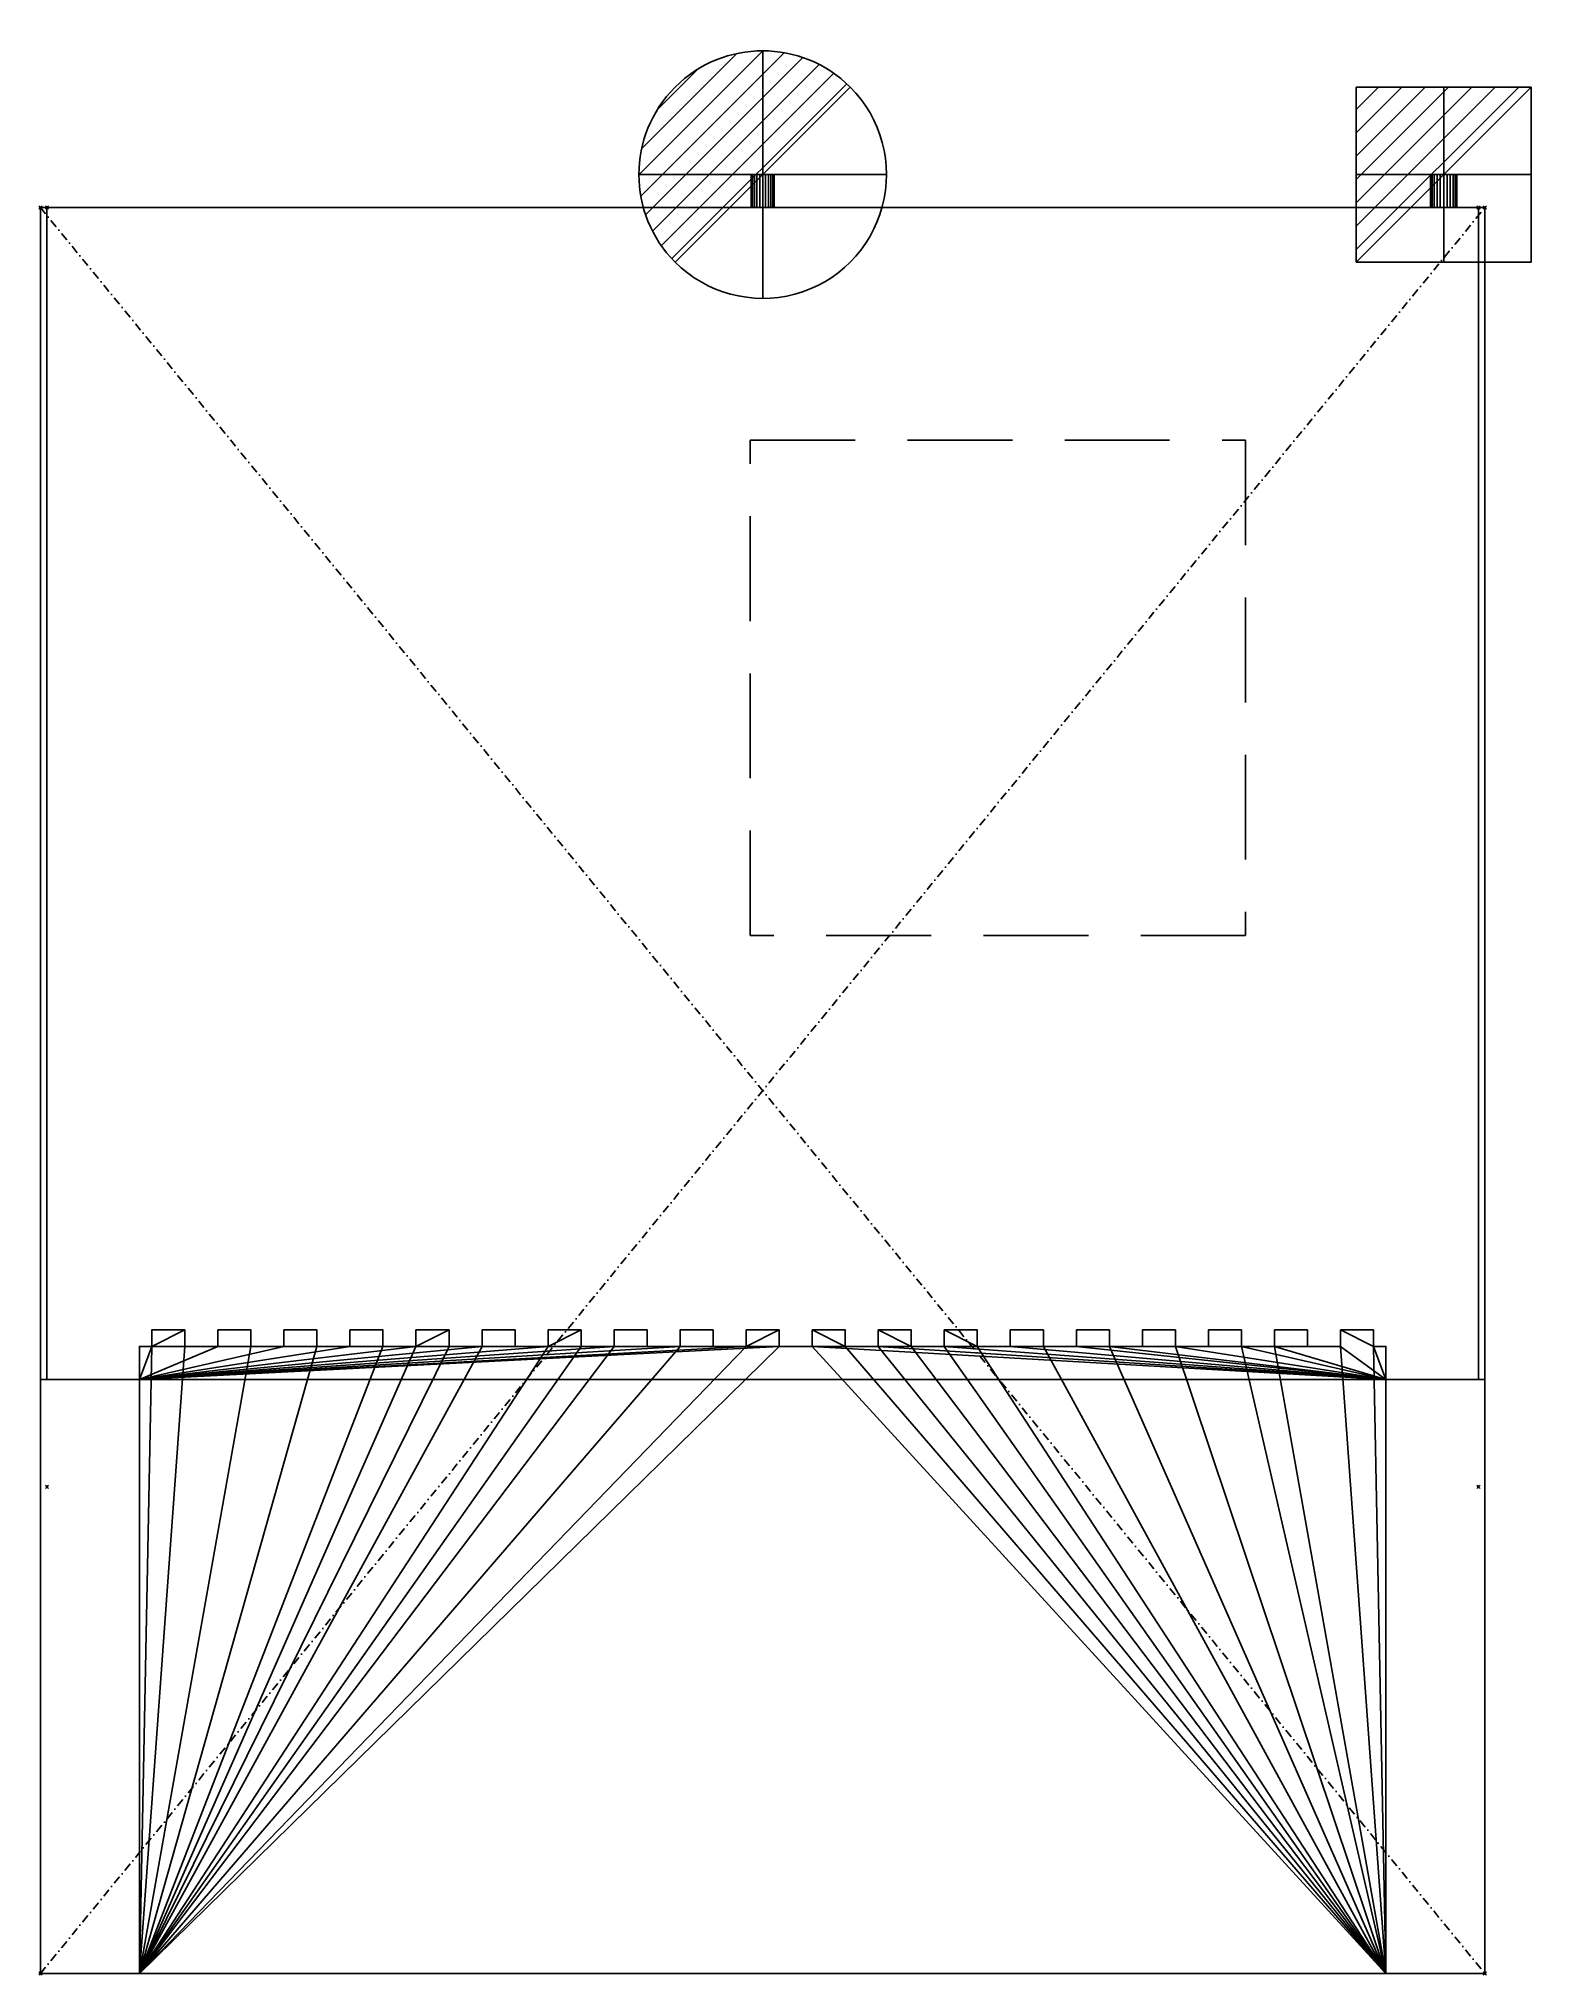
# Model space of a CAD drawing. Header units: millimetres. Extents: x -5 to 899, y -1071 to 102.
import ezdxf

# ---------------------------------------------------------------- set-up
doc = ezdxf.new("R2010")
doc.units = ezdxf.units.MM
doc.header["$PDMODE"] = 35
doc.linetypes.add('NASCOSTA', pattern=[9.525, 6.35, -3.175])
doc.linetypes.add('TRATTO-PUNTO', pattern=[1, 0.5, -0.25, 0, -0.25])
for name, color, linetype in [('PQ_200_2D', 1, 'Continuous'), ('PQ_200_3D', 1, 'Continuous'), ('PQ_204_2D', 7, 'Continuous'), ('PQ_CON_DRAIN_INT', 7, 'Continuous'), ('PQ_CON_ELECTRICITY_INT', 7, 'Continuous'), ('PQ_INS_3D', 3, 'Continuous')]:
    doc.layers.add(name, color=color, linetype=linetype)

# ---------------------------------------------------------------- blocks, each defined once
blk = doc.blocks.new('*X2')
at = {"color": 0}
for p, q in [((286.774344, 2204.447934), (296.618251, 2214.291842)), ((286.774344, 2205.862148), (295.204037, 2214.291842)), ((286.774344, 2207.276361), (293.789824, 2214.291842)), ((286.774344, 2208.690575), (292.37561, 2214.291842)), ((286.774344, 2210.104788), (290.961397, 2214.291842)), ((286.774344, 2211.519002), (289.547183, 2214.291842)), ((286.774344, 2212.933216), (288.13297, 2214.291842))]:
    blk.add_line(p, q, dxfattribs=at)
blk = doc.blocks.new('ELECTRICITY')
for p, q in [((2.121, 2.121), (-2.121, 2.121)), ((-2.121, 2.121), (-2.121, -2.121)), ((-2.121, -2.121), (2.121, 2.121)), ((2.121, -2.121), (2.121, 2.121)), ((-2.121, -2.121), (2.121, -2.121))]:
    blk.add_line(p, q)
at = {"extrusion": (-1, 0, 0)}
for p, q in [((0, -2.121, 2.121), (0, 2.121, 2.121)), ((0, 2.121, -2.121), (0, -2.121, -2.121)), ((0, 2.121, 2.121), (0, 2.121, -2.121)), ((0, 2.121, -2.121), (0, -2.121, 2.121)), ((0, -2.121, -2.121), (0, -2.121, 2.121))]:
    blk.add_line(p, q, dxfattribs=at)
at = {"extrusion": (0, -1, 0)}
for p, q in [((2.121, 0, 2.121), (-2.121, 0, 2.121)), ((-2.121, 0, -2.121), (2.121, 0, -2.121)), ((-2.121, 0, 2.121), (-2.121, 0, -2.121)), ((-2.121, 0, -2.121), (2.121, 0, 2.121)), ((2.121, 0, -2.121), (2.121, 0, 2.121))]:
    blk.add_line(p, q, dxfattribs=at)
at = {"xscale": 0.4000000000000909, "yscale": 0.4000000000000909, "zscale": 0.4000000000000909}
blk.add_blockref('*X2', (-116.831, -883.595), dxfattribs=at)
at = {"extrusion": (-1, 0, 0), "xscale": 0.3999999999999773, "yscale": 0.3999999999999773, "zscale": 0.3999999999999773}
blk.add_blockref('*X2', (-116.831, -883.595), dxfattribs=at)
at = {"extrusion": (0, -1, 0), "xscale": 0.4000000000000909, "yscale": 0.4000000000000909, "zscale": 0.4000000000000909}
blk.add_blockref('*X2', (-116.831, -883.595), dxfattribs=at)
blk = doc.blocks.new('*X3')
at = {"color": 0}
for p, q in [((313.99, 2209.04), (321.51, 2216.55)), ((314.11, 2207.74), (322.8, 2216.44)), ((314.16, 2210.62), (319.93, 2216.39)), ((314.4, 2206.62), (323.93, 2216.15)), ((314.82, 2205.62), (324.92, 2215.72)), ((315.1, 2212.98), (317.57, 2215.44)), ((315.35, 2204.74), (325.8, 2215.19)), ((315.99, 2203.96), (326.58, 2214.56))]:
    blk.add_line(p, q, dxfattribs=at)
blk = doc.blocks.new('drain')
blk.add_line((-2.121, -2.121), (2.121, 2.121))
at = {"extrusion": (-1, 0, 0)}
blk.add_line((0, 2.121, -2.121), (0, -2.121, 2.121), dxfattribs=at)
at = {"extrusion": (0, -1, 0)}
blk.add_line((-2.121, 0, -2.121), (2.121, 0, 2.121), dxfattribs=at)
for start, end in [(45, 225), (225, 45)]:
    blk.add_arc((0, 0), 3, start, end)
at = {"extrusion": (-1, 0, 0)}
for start, end in [(45, 225), (225, 45)]:
    blk.add_arc((0, 0), 3, start, end, dxfattribs=at)
at = {"extrusion": (0, -1, 0)}
for start, end in [(45, 225), (225, 45)]:
    blk.add_arc((0, 0), 3, start, end, dxfattribs=at)
at = {"xscale": 0.4000000000000909, "yscale": 0.4000000000000909, "zscale": 0.4000000000000909}
blk.add_blockref('*X3', (-128.597, -883.621), dxfattribs=at)
at = {"extrusion": (-1, 0, 0), "xscale": 0.3999999999999773, "yscale": 0.3999999999999773, "zscale": 0.3999999999999773}
blk.add_blockref('*X3', (-128.597, -883.621), dxfattribs=at)
at = {"extrusion": (0, -1, 0), "xscale": 0.4000000000000909, "yscale": 0.4000000000000909, "zscale": 0.4000000000000909}
blk.add_blockref('*X3', (-128.597, -883.621), dxfattribs=at)

msp = doc.modelspace()

# ---------------------------------------------------------------- linework, layer by layer
at = {"layer": 'PQ_200_2D', "color": 7, "linetype": 'NASCOSTA', "ltscale": 10}
for p, q in [((426.5, 20), (440.5, 20)), ((426.5, 20), (426.5, 0)), ((440.5, 20), (440.5, 0)), ((854, 20), (838, 20)), ((838, 20), (838, 0)), ((854, 20), (854, 0)), ((426, -141), (726, -141)), ((426, -441), (426, -141)), ((726, -141), (726, -441)), ((726, -441), (426, -441))]:
    msp.add_line(p, q, dxfattribs=at)
at = {"layer": 'PQ_200_2D', "linetype": 'TRATTO-PUNTO', "ltscale": 10}
for p, q in [((-4, 0), (871, 0)), ((-4, -1070), (-4, 0)), ((871, 0), (871, -1070)), ((871, -1070), (-4, -1070))]:
    msp.add_line(p, q, dxfattribs=at)
at = {"layer": 'PQ_204_2D', "linetype": 'TRATTO-PUNTO', "ltscale": 10}
for p, q in [((-4, 0), (871, -1070)), ((-4, -1070), (871, 0))]:
    msp.add_line(p, q, dxfattribs=at)
at = {"layer": 'PQ_INS_3D'}
for p in [(-4, 0), (0, 0), (867, 0), (871, 0), (0, -775), (867, -775), (-4, -1070), (871, -1070)]:
    msp.add_point(p, dxfattribs=at)

# ---------------------------------------------------------------- block references
at = {"layer": 'PQ_CON_DRAIN_INT', "xscale": 25, "yscale": 25, "zscale": 25}
msp.add_blockref('drain', (433.5, 20), dxfattribs=at)
at = {"layer": 'PQ_CON_ELECTRICITY_INT', "xscale": 25, "yscale": 25, "zscale": 25}
msp.add_blockref('ELECTRICITY', (846, 20), dxfattribs=at)

# ---------------------------------------------------------------- meshes
at = {"layer": 'PQ_200_3D'}
mesh = msp.add_polyface(dxfattribs=at)
corners = [(854, 20, 2113), (853.7, 20, 2110.9), (852.9, 20, 2109), (851.7, 20, 2107.3), (850, 20, 2106.1), (848.1, 20, 2105.3), (846, 20, 2105), (843.9, 20, 2105.3), (842, 20, 2106.1), (840.3, 20, 2107.3), (839.1, 20, 2109), (838.3, 20, 2110.9), (838, 20, 2113), (838.3, 20, 2115.1), (839.1, 20, 2117), (840.3, 20, 2118.7), (842, 20, 2119.9), (843.9, 20, 2120.7), (846, 20, 2121), (848.1, 20, 2120.7), (850, 20, 2119.9), (851.7, 20, 2118.7), (852.9, 20, 2117), (853.7, 20, 2115.1), (440.5, 20, 1746), (440.3, 20, 1744.2), (439.6, 20, 1742.5), (438.4, 20, 1741.1), (437, 20, 1739.9), (435.3, 20, 1739.2), (433.5, 20, 1739), (431.7, 20, 1739.2), (430, 20, 1739.9), (428.6, 20, 1741.1), (427.4, 20, 1742.5), (426.7, 20, 1744.2), (426.5, 20, 1746), (426.7, 20, 1747.8), (427.4, 20, 1749.5), (428.6, 20, 1750.9), (430, 20, 1752.1), (431.7, 20, 1752.8), (433.5, 20, 1753), (435.3, 20, 1752.8), (437, 20, 1752.1), (438.4, 20, 1750.9), (439.6, 20, 1749.5), (440.3, 20, 1747.8)]
mesh.append_faces([[corners[k] for k in face] for face in [(11, 9, 10), (4, 2, 3), (16, 14, 15), (0, 22, 23), (14, 12, 13), (29, 27, 28), (40, 37, 38, 39), (43, 41, 42), (47, 45, 46)]], dxfattribs={"vtx0": -1})
mesh.append_faces([[corners[k] for k in face] for face in [(41, 43, 37, 40), (37, 43, 47)]], dxfattribs={"vtx0": -1, "vtx1": -1, "vtx2": -1})
mesh.append_faces([[corners[k] for k in face] for face in [(22, 2, 14, 18), (35, 37, 25, 29)]], dxfattribs={"vtx0": -1, "vtx1": -1, "vtx2": -1, "vtx3": -1})
mesh.append_faces([[corners[k] for k in face] for face in [(14, 2, 11, 12)]], dxfattribs={"vtx0": -1, "vtx1": -1, "vtx3": -1})
mesh.append_faces([[corners[k] for k in face] for face in [(19, 20, 18)]], dxfattribs={"vtx1": -1})
mesh.append_faces([[corners[k] for k in face] for face in [(8, 9, 11, 2), (31, 32, 35, 29)]], dxfattribs={"vtx1": -1, "vtx2": -1, "vtx3": -1})
mesh.append_faces([[corners[k] for k in face] for face in [(29, 30, 31), (35, 36, 37)]], dxfattribs={"vtx2": -1})
mesh.append_faces([[corners[k] for k in face] for face in [(6, 7, 8, 2), (4, 5, 6, 2), (0, 1, 2, 22), (16, 17, 18, 14), (20, 21, 22, 18), (25, 26, 27, 29), (47, 24, 25, 37), (43, 44, 45, 47)]], dxfattribs={"vtx2": -1, "vtx3": -1})
mesh.append_faces([[corners[k] for k in face] for face in [(32, 33, 34, 35)]], dxfattribs={"vtx3": -1})
mesh = msp.add_polyface(dxfattribs=at)
corners = [(426.5, 20, 1746), (426.7, 20, 1744.2), (427.4, 20, 1742.5), (428.6, 20, 1741.1), (430, 20, 1739.9), (431.7, 20, 1739.2), (433.5, 20, 1739), (435.3, 20, 1739.2), (437, 20, 1739.9), (438.4, 20, 1741.1), (439.6, 20, 1742.5), (440.3, 20, 1744.2), (440.5, 20, 1746), (440.5, 0, 1746), (440.3, 0, 1744.2), (439.6, 0, 1742.5), (438.4, 0, 1741.1), (437, 0, 1739.9), (435.3, 0, 1739.2), (433.5, 0, 1739), (431.7, 0, 1739.2), (430, 0, 1739.9), (428.6, 0, 1741.1), (427.4, 0, 1742.5), (426.7, 0, 1744.2), (426.5, 0, 1746)]
mesh.append_faces([[corners[k] for k in face] for face in [(13, 14, 11, 12), (0, 1, 24, 25)]], dxfattribs={"vtx1": -1})
mesh.append_faces([[corners[k] for k in face] for face in [(14, 15, 10, 11), (16, 17, 8, 9), (15, 16, 9, 10), (17, 18, 7, 8), (6, 7, 18, 19), (19, 20, 5, 6), (20, 21, 4, 5), (22, 23, 2, 3), (21, 22, 3, 4), (23, 24, 1, 2)]], dxfattribs={"vtx1": -1, "vtx3": -1})
mesh = msp.add_polyface(dxfattribs=at)
corners = [(440.5, 20, 1746), (440.3, 20, 1747.8), (439.6, 20, 1749.5), (438.4, 20, 1750.9), (437, 20, 1752.1), (435.3, 20, 1752.8), (433.5, 20, 1753), (431.7, 20, 1752.8), (430, 20, 1752.1), (428.6, 20, 1750.9), (427.4, 20, 1749.5), (426.7, 20, 1747.8), (426.5, 20, 1746), (426.5, 0, 1746), (426.7, 0, 1747.8), (427.4, 0, 1749.5), (428.6, 0, 1750.9), (430, 0, 1752.1), (431.7, 0, 1752.8), (433.5, 0, 1753), (435.3, 0, 1752.8), (437, 0, 1752.1), (438.4, 0, 1750.9), (439.6, 0, 1749.5), (440.3, 0, 1747.8), (440.5, 0, 1746)]
mesh.append_faces([[corners[k] for k in face] for face in [(13, 14, 11, 12), (0, 1, 24, 25)]], dxfattribs={"vtx1": -1})
mesh.append_faces([[corners[k] for k in face] for face in [(14, 15, 10, 11), (16, 17, 8, 9), (15, 16, 9, 10), (17, 18, 7, 8), (6, 7, 18, 19), (19, 20, 5, 6), (20, 21, 4, 5), (22, 23, 2, 3), (21, 22, 3, 4), (23, 24, 1, 2)]], dxfattribs={"vtx1": -1, "vtx3": -1})
mesh = msp.add_polyface(dxfattribs=at)
corners = [(838, 20, 2113), (838.3, 20, 2110.9), (839.1, 20, 2109), (840.3, 20, 2107.3), (842, 20, 2106.1), (843.9, 20, 2105.3), (846, 20, 2105), (848.1, 20, 2105.3), (850, 20, 2106.1), (851.7, 20, 2107.3), (852.9, 20, 2109), (853.7, 20, 2110.9), (854, 20, 2113), (854, 0, 2113), (853.7, 0, 2110.9), (852.9, 0, 2109), (851.7, 0, 2107.3), (850, 0, 2106.1), (848.1, 0, 2105.3), (846, 0, 2105), (843.9, 0, 2105.3), (842, 0, 2106.1), (840.3, 0, 2107.3), (839.1, 0, 2109), (838.3, 0, 2110.9), (838, 0, 2113)]
mesh.append_faces([[corners[k] for k in face] for face in [(13, 14, 11, 12), (0, 1, 24, 25)]], dxfattribs={"vtx1": -1})
mesh.append_faces([[corners[k] for k in face] for face in [(14, 15, 10, 11), (16, 17, 8, 9), (15, 16, 9, 10), (17, 18, 7, 8), (6, 7, 18, 19), (19, 20, 5, 6), (20, 21, 4, 5), (22, 23, 2, 3), (21, 22, 3, 4), (23, 24, 1, 2)]], dxfattribs={"vtx1": -1, "vtx3": -1})
mesh = msp.add_polyface(dxfattribs=at)
corners = [(854, 20, 2113), (853.7, 20, 2115.1), (852.9, 20, 2117), (851.7, 20, 2118.7), (850, 20, 2119.9), (848.1, 20, 2120.7), (846, 20, 2121), (843.9, 20, 2120.7), (842, 20, 2119.9), (840.3, 20, 2118.7), (839.1, 20, 2117), (838.3, 20, 2115.1), (838, 20, 2113), (838, 0, 2113), (838.3, 0, 2115.1), (839.1, 0, 2117), (840.3, 0, 2118.7), (842, 0, 2119.9), (843.9, 0, 2120.7), (846, 0, 2121), (848.1, 0, 2120.7), (850, 0, 2119.9), (851.7, 0, 2118.7), (852.9, 0, 2117), (853.7, 0, 2115.1), (854, 0, 2113)]
mesh.append_faces([[corners[k] for k in face] for face in [(13, 14, 11, 12), (0, 1, 24, 25)]], dxfattribs={"vtx1": -1})
mesh.append_faces([[corners[k] for k in face] for face in [(14, 15, 10, 11), (16, 17, 8, 9), (15, 16, 9, 10), (17, 18, 7, 8), (6, 7, 18, 19), (19, 20, 5, 6), (20, 21, 4, 5), (22, 23, 2, 3), (21, 22, 3, 4), (23, 24, 1, 2)]], dxfattribs={"vtx1": -1, "vtx3": -1})
mesh = msp.add_polyface(dxfattribs=at)
corners = [(-4, -710, 1934), (-4, -1070, 2057.9), (-4, -1070, 2178), (-4, 0, 2178), (-4, 0, 1707), (-4, -710, 1707)]
mesh.append_faces([[corners[k] for k in face] for face in [(0, 4, 5)]], dxfattribs={"vtx0": -1})
mesh.append_faces([[corners[k] for k in face] for face in [(3, 4, 0, 2)]], dxfattribs={"vtx1": -1, "vtx2": -1})
mesh.append_faces([[corners[k] for k in face] for face in [(0, 1, 2)]], dxfattribs={"vtx2": -1})
mesh = msp.add_polyface(dxfattribs=at)
corners = [(-4, -1070, 2178), (871, -1070, 2178), (871, 0, 2178), (-4, 0, 2178)]
mesh.append_faces([[corners[k] for k in face] for face in [(0, 1, 2, 3)]])
mesh = msp.add_polyface(dxfattribs=at)
corners = [(0, 0, 1707), (0, -710, 1707), (-4, -710, 1707), (-4, 0, 1707)]
mesh.append_faces([[corners[k] for k in face] for face in [(0, 1, 2, 3)]])
mesh = msp.add_polyface(dxfattribs=at)
corners = [(0, 0, 1728), (0, 0, 1707), (-4, 0, 1707), (-4, 0, 2178), (871, 0, 2178), (871, 0, 1707), (867, 0, 1707), (867, 0, 1728), (838, 0, 2113), (838.3, 0, 2110.9), (839.1, 0, 2109), (840.3, 0, 2107.3), (842, 0, 2106.1), (843.9, 0, 2105.3), (846, 0, 2105), (848.1, 0, 2105.3), (850, 0, 2106.1), (851.7, 0, 2107.3), (852.9, 0, 2109), (853.7, 0, 2110.9), (854, 0, 2113), (853.7, 0, 2115.1), (852.9, 0, 2117), (851.7, 0, 2118.7), (850, 0, 2119.9), (848.1, 0, 2120.7), (846, 0, 2121), (843.9, 0, 2120.7), (842, 0, 2119.9), (840.3, 0, 2118.7), (839.1, 0, 2117), (838.3, 0, 2115.1), (426.5, 0, 1746), (426.7, 0, 1744.2), (427.4, 0, 1742.5), (428.6, 0, 1741.1), (430, 0, 1739.9), (431.7, 0, 1739.2), (433.5, 0, 1739), (435.3, 0, 1739.2), (437, 0, 1739.9), (438.4, 0, 1741.1), (439.6, 0, 1742.5), (440.3, 0, 1744.2), (440.5, 0, 1746), (440.3, 0, 1747.8), (439.6, 0, 1749.5), (438.4, 0, 1750.9), (437, 0, 1752.1), (435.3, 0, 1752.8), (433.5, 0, 1753), (431.7, 0, 1752.8), (430, 0, 1752.1), (428.6, 0, 1750.9), (427.4, 0, 1749.5), (426.7, 0, 1747.8)]
mesh.append_faces([[corners[k] for k in face] for face in [(16, 7, 15), (18, 7, 17), (13, 7, 12), (23, 4, 22), (43, 7, 42), (41, 7, 40), (40, 7, 39), (38, 0, 37), (50, 8, 49), (32, 0, 55), (55, 0, 54), (53, 3, 52), (51, 3, 50), (44, 7, 43)]], dxfattribs={"vtx0": -1, "vtx1": -1})
mesh.append_faces([[corners[k] for k in face] for face in [(7, 46, 11, 12), (4, 7, 19, 20)]], dxfattribs={"vtx0": -1, "vtx1": -1, "vtx3": -1})
mesh.append_faces([[corners[k] for k in face] for face in [(48, 9, 10, 47), (47, 10, 11, 46), (49, 8, 9, 48), (4, 23, 24), (4, 25, 26), (4, 29, 30, 3), (7, 41, 42), (0, 36, 37), (0, 34, 35)]], dxfattribs={"vtx0": -1, "vtx2": -1})
mesh.append_faces([[corners[k] for k in face] for face in [(18, 19, 7), (16, 17, 7), (14, 15, 7), (13, 14, 7), (21, 22, 4), (20, 21, 4), (24, 25, 4), (30, 31, 3), (26, 27, 4), (28, 29, 4), (27, 28, 4), (33, 34, 0), (35, 36, 0), (32, 33, 0), (45, 46, 7), (44, 45, 7), (51, 52, 3)]], dxfattribs={"vtx1": -1, "vtx2": -1})
mesh.append_faces([[corners[k] for k in face] for face in [(31, 8, 50, 3), (53, 54, 0, 3)]], dxfattribs={"vtx1": -1, "vtx2": -1, "vtx3": -1})
mesh.append_faces([[corners[k] for k in face] for face in [(38, 39, 7, 0)]], dxfattribs={"vtx1": -1, "vtx3": -1})
mesh.append_faces([[corners[k] for k in face] for face in [(5, 6, 7, 4)]], dxfattribs={"vtx2": -1})
mesh.append_faces([[corners[k] for k in face] for face in [(0, 1, 2, 3)]], dxfattribs={"vtx3": -1})
mesh = msp.add_polyface(dxfattribs=at)
corners = [(0, 0, 1728), (867, 0, 1728), (867, -710, 1728), (0, -710, 1728)]
mesh.append_faces([[corners[k] for k in face] for face in [(0, 1, 2, 3)]])
mesh = msp.add_polyface(dxfattribs=at)
corners = [(0, 0, 1728), (0, -710, 1728), (0, -710, 1707), (0, 0, 1707)]
mesh.append_faces([[corners[k] for k in face] for face in [(0, 1, 2, 3)]])
mesh = msp.add_polyface(dxfattribs=at)
corners = [(867, 0, 1707), (867, -710, 1707), (867, -710, 1728), (867, 0, 1728)]
mesh.append_faces([[corners[k] for k in face] for face in [(0, 1, 2, 3)]])
mesh = msp.add_polyface(dxfattribs=at)
corners = [(871, 0, 1707), (871, -710, 1707), (867, -710, 1707), (867, 0, 1707)]
mesh.append_faces([[corners[k] for k in face] for face in [(0, 1, 2, 3)]])
mesh = msp.add_polyface(dxfattribs=at)
corners = [(871, 0, 2178), (871, -1070, 2178), (871, -1070, 2057.9), (871, -710, 1934), (871, -710, 1707), (871, 0, 1707)]
mesh.append_faces([[corners[k] for k in face] for face in [(5, 3, 4)]], dxfattribs={"vtx0": -1})
mesh.append_faces([[corners[k] for k in face] for face in [(3, 5, 0, 1)]], dxfattribs={"vtx0": -1, "vtx3": -1})
mesh.append_faces([[corners[k] for k in face] for face in [(2, 3, 1)]], dxfattribs={"vtx1": -1})
mesh = msp.add_polyface(dxfattribs=at)
corners = [(811, -1070, 2057.9), (56, -1070, 2057.9), (56, -690, 2057.9), (63.5, -690, 2057.9), (63.5, -680, 2057.9), (83.5, -680, 2057.9), (83.5, -690, 2057.9), (103.5, -690, 2057.9), (103.5, -680, 2057.9), (123.5, -680, 2057.9), (123.5, -690, 2057.9), (143.5, -690, 2057.9), (143.5, -680, 2057.9), (163.5, -680, 2057.9), (163.5, -690, 2057.9), (183.5, -690, 2057.9), (183.5, -680, 2057.9), (203.5, -680, 2057.9), (203.5, -690, 2057.9), (223.5, -690, 2057.9), (223.5, -680, 2057.9), (243.5, -680, 2057.9), (243.5, -690, 2057.9), (263.5, -690, 2057.9), (263.5, -680, 2057.9), (283.5, -680, 2057.9), (283.5, -690, 2057.9), (303.5, -690, 2057.9), (303.5, -680, 2057.9), (323.5, -680, 2057.9), (323.5, -690, 2057.9), (343.5, -690, 2057.9), (343.5, -680, 2057.9), (363.5, -680, 2057.9), (363.5, -690, 2057.9), (383.5, -690, 2057.9), (383.5, -680, 2057.9), (403.5, -680, 2057.9), (403.5, -690, 2057.9), (423.5, -690, 2057.9), (423.5, -680, 2057.9), (443.5, -680, 2057.9), (443.5, -690, 2057.9), (463.5, -690, 2057.9), (463.5, -680, 2057.9), (483.5, -680, 2057.9), (483.5, -690, 2057.9), (503.5, -690, 2057.9), (503.5, -680, 2057.9), (523.5, -680, 2057.9), (523.5, -690, 2057.9), (543.5, -690, 2057.9), (543.5, -680, 2057.9), (563.5, -680, 2057.9), (563.5, -690, 2057.9), (583.5, -690, 2057.9), (583.5, -680, 2057.9), (603.5, -680, 2057.9), (603.5, -690, 2057.9), (623.5, -690, 2057.9), (623.5, -680, 2057.9), (643.5, -680, 2057.9), (643.5, -690, 2057.9), (663.5, -690, 2057.9), (663.5, -680, 2057.9), (683.5, -680, 2057.9), (683.5, -690, 2057.9), (703.5, -690, 2057.9), (703.5, -680, 2057.9), (723.5, -680, 2057.9), (723.5, -690, 2057.9), (743.5, -690, 2057.9), (743.5, -680, 2057.9), (763.5, -680, 2057.9), (763.5, -690, 2057.9), (783.5, -690, 2057.9), (783.5, -680, 2057.9), (803.5, -680, 2057.9), (803.5, -690, 2057.9), (811, -690, 2057.9)]
mesh.append_faces([[corners[k] for k in face] for face in [(66, 63, 64, 65), (74, 71, 72, 73), (70, 67, 68, 69), (0, 78, 79), (58, 55, 56, 57), (62, 59, 60, 61), (50, 48, 49), (29, 27, 28), (21, 19, 20)]], dxfattribs={"vtx0": -1})
mesh.append_faces([[corners[k] for k in face] for face in [(71, 0, 70), (47, 0, 46), (23, 1, 22), (31, 1, 30)]], dxfattribs={"vtx0": -1, "vtx1": -1})
mesh.append_faces([[corners[k] for k in face] for face in [(67, 70, 0, 66), (63, 66, 0, 62), (59, 62, 0, 58), (55, 58, 0, 54), (11, 14, 1, 10), (7, 10, 1, 6)]], dxfattribs={"vtx0": -1, "vtx1": -1, "vtx2": -1})
mesh.append_faces([[corners[k] for k in face] for face in [(0, 71, 74, 75)]], dxfattribs={"vtx0": -1, "vtx1": -1, "vtx3": -1})
mesh.append_faces([[corners[k] for k in face] for face in [(39, 41, 42, 1), (27, 29, 30, 1), (19, 21, 22, 1), (1, 14, 15, 18), (3, 5, 6, 1)]], dxfattribs={"vtx0": -1, "vtx2": -1, "vtx3": -1})
mesh.append_faces([[corners[k] for k in face] for face in [(77, 78, 76), (45, 46, 44), (53, 54, 52), (37, 38, 35, 36), (33, 34, 31, 32), (25, 26, 23, 24), (17, 18, 15, 16), (9, 10, 7, 8), (13, 14, 11, 12), (4, 5, 3)]], dxfattribs={"vtx1": -1})
mesh.append_faces([[corners[k] for k in face] for face in [(50, 51, 0), (18, 19, 1)]], dxfattribs={"vtx1": -1, "vtx2": -1})
mesh.append_faces([[corners[k] for k in face] for face in [(75, 76, 78, 0), (47, 48, 50, 0), (43, 44, 46, 0), (51, 52, 54, 0), (38, 39, 1, 35), (34, 35, 1, 31), (26, 27, 1, 23)]], dxfattribs={"vtx1": -1, "vtx2": -1, "vtx3": -1})
mesh.append_faces([[corners[k] for k in face] for face in [(42, 43, 0, 1)]], dxfattribs={"vtx1": -1, "vtx3": -1})
mesh.append_faces([[corners[k] for k in face] for face in [(1, 2, 3), (39, 40, 41)]], dxfattribs={"vtx2": -1})
mesh = msp.add_polyface(dxfattribs=at)
corners = [(56, -710, 1788), (811, -710, 1788), (811, -690, 1788), (803.5, -690, 1788), (803.5, -680, 1788), (783.5, -680, 1788), (783.5, -690, 1788), (763.5, -690, 1788), (763.5, -680, 1788), (743.5, -680, 1788), (743.5, -690, 1788), (723.5, -690, 1788), (723.5, -680, 1788), (703.5, -680, 1788), (703.5, -690, 1788), (683.5, -690, 1788), (683.5, -680, 1788), (663.5, -680, 1788), (663.5, -690, 1788), (643.5, -690, 1788), (643.5, -680, 1788), (623.5, -680, 1788), (623.5, -690, 1788), (603.5, -690, 1788), (603.5, -680, 1788), (583.5, -680, 1788), (583.5, -690, 1788), (563.5, -690, 1788), (563.5, -680, 1788), (543.5, -680, 1788), (543.5, -690, 1788), (523.5, -690, 1788), (523.5, -680, 1788), (503.5, -680, 1788), (503.5, -690, 1788), (483.5, -690, 1788), (483.5, -680, 1788), (463.5, -680, 1788), (463.5, -690, 1788), (443.5, -690, 1788), (443.5, -680, 1788), (423.5, -680, 1788), (423.5, -690, 1788), (403.5, -690, 1788), (403.5, -680, 1788), (383.5, -680, 1788), (383.5, -690, 1788), (363.5, -690, 1788), (363.5, -680, 1788), (343.5, -680, 1788), (343.5, -690, 1788), (323.5, -690, 1788), (323.5, -680, 1788), (303.5, -680, 1788), (303.5, -690, 1788), (283.5, -690, 1788), (283.5, -680, 1788), (263.5, -680, 1788), (263.5, -690, 1788), (243.5, -690, 1788), (243.5, -680, 1788), (223.5, -680, 1788), (223.5, -690, 1788), (203.5, -690, 1788), (203.5, -680, 1788), (183.5, -680, 1788), (183.5, -690, 1788), (163.5, -690, 1788), (163.5, -680, 1788), (143.5, -680, 1788), (143.5, -690, 1788), (123.5, -690, 1788), (123.5, -680, 1788), (103.5, -680, 1788), (103.5, -690, 1788), (83.5, -690, 1788), (83.5, -680, 1788), (63.5, -680, 1788), (63.5, -690, 1788), (56, -690, 1788)]
mesh.append_faces([[corners[k] for k in face] for face in [(3, 1, 2), (42, 39, 40, 41)]], dxfattribs={"vtx0": -1})
mesh.append_faces([[corners[k] for k in face] for face in [(6, 1, 3, 5), (7, 10, 1, 6), (1, 19, 22), (23, 26, 1, 22), (27, 30, 1, 26), (42, 0, 39)]], dxfattribs={"vtx0": -1, "vtx1": -1, "vtx2": -1})
mesh.append_faces([[corners[k] for k in face] for face in [(1, 38, 39, 0)]], dxfattribs={"vtx0": -1, "vtx2": -1})
mesh.append_faces([[corners[k] for k in face] for face in [(1, 30, 31, 34), (1, 34, 35, 38), (0, 50, 51, 54), (0, 54, 55, 58), (0, 42, 43, 46), (0, 46, 47, 50), (0, 58, 59, 62), (0, 70, 71, 74), (0, 74, 75, 78), (0, 62, 63, 66), (0, 66, 67, 70)]], dxfattribs={"vtx0": -1, "vtx2": -1, "vtx3": -1})
mesh.append_faces([[corners[k] for k in face] for face in [(10, 11, 1)]], dxfattribs={"vtx1": -1, "vtx2": -1})
mesh.append_faces([[corners[k] for k in face] for face in [(14, 15, 1, 11), (18, 19, 1, 15)]], dxfattribs={"vtx1": -1, "vtx2": -1, "vtx3": -1})
mesh.append_faces([[corners[k] for k in face] for face in [(3, 4, 5), (52, 53, 54, 51), (56, 57, 58, 55), (44, 45, 46, 43), (48, 49, 50, 47), (72, 73, 74, 71), (76, 77, 78, 75), (68, 69, 70, 67), (64, 65, 66, 63), (60, 61, 62, 59), (78, 79, 0)]], dxfattribs={"vtx2": -1})
mesh.append_faces([[corners[k] for k in face] for face in [(7, 8, 9, 10), (11, 12, 13, 14), (15, 16, 17, 18), (23, 24, 25, 26), (27, 28, 29, 30), (31, 32, 33, 34), (35, 36, 37, 38), (19, 20, 21, 22)]], dxfattribs={"vtx3": -1})
mesh = msp.add_polyface(dxfattribs=at)
corners = [(63.5, -680, 2057.9), (63.5, -680, 1788), (83.5, -680, 1788), (83.5, -680, 2057.9)]
mesh.append_faces([[corners[k] for k in face] for face in [(0, 1, 2, 3)]])
mesh = msp.add_polyface(dxfattribs=at)
corners = [(63.5, -690, 2057.9), (63.5, -690, 1788), (63.5, -680, 1788), (63.5, -680, 2057.9)]
mesh.append_faces([[corners[k] for k in face] for face in [(0, 1, 2, 3)]])
mesh = msp.add_polyface(dxfattribs=at)
corners = [(83.5, -680, 2057.9), (83.5, -680, 1788), (83.5, -690, 1788), (83.5, -690, 2057.9)]
mesh.append_faces([[corners[k] for k in face] for face in [(0, 1, 2, 3)]])
mesh = msp.add_polyface(dxfattribs=at)
corners = [(103.5, -680, 2057.9), (103.5, -680, 1788), (123.5, -680, 1788), (123.5, -680, 2057.9)]
mesh.append_faces([[corners[k] for k in face] for face in [(0, 1, 2, 3)]])
mesh = msp.add_polyface(dxfattribs=at)
corners = [(103.5, -690, 2057.9), (103.5, -690, 1788), (103.5, -680, 1788), (103.5, -680, 2057.9)]
mesh.append_faces([[corners[k] for k in face] for face in [(0, 1, 2, 3)]])
mesh = msp.add_polyface(dxfattribs=at)
corners = [(123.5, -680, 2057.9), (123.5, -680, 1788), (123.5, -690, 1788), (123.5, -690, 2057.9)]
mesh.append_faces([[corners[k] for k in face] for face in [(0, 1, 2, 3)]])
mesh = msp.add_polyface(dxfattribs=at)
corners = [(143.5, -680, 2057.9), (143.5, -680, 1788), (163.5, -680, 1788), (163.5, -680, 2057.9)]
mesh.append_faces([[corners[k] for k in face] for face in [(0, 1, 2, 3)]])
mesh = msp.add_polyface(dxfattribs=at)
corners = [(143.5, -690, 2057.9), (143.5, -690, 1788), (143.5, -680, 1788), (143.5, -680, 2057.9)]
mesh.append_faces([[corners[k] for k in face] for face in [(0, 1, 2, 3)]])
mesh = msp.add_polyface(dxfattribs=at)
corners = [(163.5, -680, 2057.9), (163.5, -680, 1788), (163.5, -690, 1788), (163.5, -690, 2057.9)]
mesh.append_faces([[corners[k] for k in face] for face in [(0, 1, 2, 3)]])
mesh = msp.add_polyface(dxfattribs=at)
corners = [(183.5, -680, 2057.9), (183.5, -680, 1788), (203.5, -680, 1788), (203.5, -680, 2057.9)]
mesh.append_faces([[corners[k] for k in face] for face in [(0, 1, 2, 3)]])
mesh = msp.add_polyface(dxfattribs=at)
corners = [(183.5, -690, 2057.9), (183.5, -690, 1788), (183.5, -680, 1788), (183.5, -680, 2057.9)]
mesh.append_faces([[corners[k] for k in face] for face in [(0, 1, 2, 3)]])
mesh = msp.add_polyface(dxfattribs=at)
corners = [(203.5, -680, 2057.9), (203.5, -680, 1788), (203.5, -690, 1788), (203.5, -690, 2057.9)]
mesh.append_faces([[corners[k] for k in face] for face in [(0, 1, 2, 3)]])
mesh = msp.add_polyface(dxfattribs=at)
corners = [(223.5, -680, 2057.9), (223.5, -680, 1788), (243.5, -680, 1788), (243.5, -680, 2057.9)]
mesh.append_faces([[corners[k] for k in face] for face in [(0, 1, 2, 3)]])
mesh = msp.add_polyface(dxfattribs=at)
corners = [(223.5, -690, 2057.9), (223.5, -690, 1788), (223.5, -680, 1788), (223.5, -680, 2057.9)]
mesh.append_faces([[corners[k] for k in face] for face in [(0, 1, 2, 3)]])
mesh = msp.add_polyface(dxfattribs=at)
corners = [(243.5, -680, 2057.9), (243.5, -680, 1788), (243.5, -690, 1788), (243.5, -690, 2057.9)]
mesh.append_faces([[corners[k] for k in face] for face in [(0, 1, 2, 3)]])
mesh = msp.add_polyface(dxfattribs=at)
corners = [(263.5, -680, 2057.9), (263.5, -680, 1788), (283.5, -680, 1788), (283.5, -680, 2057.9)]
mesh.append_faces([[corners[k] for k in face] for face in [(0, 1, 2, 3)]])
mesh = msp.add_polyface(dxfattribs=at)
corners = [(263.5, -690, 2057.9), (263.5, -690, 1788), (263.5, -680, 1788), (263.5, -680, 2057.9)]
mesh.append_faces([[corners[k] for k in face] for face in [(0, 1, 2, 3)]])
mesh = msp.add_polyface(dxfattribs=at)
corners = [(283.5, -680, 2057.9), (283.5, -680, 1788), (283.5, -690, 1788), (283.5, -690, 2057.9)]
mesh.append_faces([[corners[k] for k in face] for face in [(0, 1, 2, 3)]])
mesh = msp.add_polyface(dxfattribs=at)
corners = [(303.5, -680, 2057.9), (303.5, -680, 1788), (323.5, -680, 1788), (323.5, -680, 2057.9)]
mesh.append_faces([[corners[k] for k in face] for face in [(0, 1, 2, 3)]])
mesh = msp.add_polyface(dxfattribs=at)
corners = [(303.5, -690, 2057.9), (303.5, -690, 1788), (303.5, -680, 1788), (303.5, -680, 2057.9)]
mesh.append_faces([[corners[k] for k in face] for face in [(0, 1, 2, 3)]])
mesh = msp.add_polyface(dxfattribs=at)
corners = [(323.5, -680, 2057.9), (323.5, -680, 1788), (323.5, -690, 1788), (323.5, -690, 2057.9)]
mesh.append_faces([[corners[k] for k in face] for face in [(0, 1, 2, 3)]])
mesh = msp.add_polyface(dxfattribs=at)
corners = [(343.5, -680, 2057.9), (343.5, -680, 1788), (363.5, -680, 1788), (363.5, -680, 2057.9)]
mesh.append_faces([[corners[k] for k in face] for face in [(0, 1, 2, 3)]])
mesh = msp.add_polyface(dxfattribs=at)
corners = [(343.5, -690, 2057.9), (343.5, -690, 1788), (343.5, -680, 1788), (343.5, -680, 2057.9)]
mesh.append_faces([[corners[k] for k in face] for face in [(0, 1, 2, 3)]])
mesh = msp.add_polyface(dxfattribs=at)
corners = [(363.5, -680, 2057.9), (363.5, -680, 1788), (363.5, -690, 1788), (363.5, -690, 2057.9)]
mesh.append_faces([[corners[k] for k in face] for face in [(0, 1, 2, 3)]])
mesh = msp.add_polyface(dxfattribs=at)
corners = [(383.5, -680, 2057.9), (383.5, -680, 1788), (403.5, -680, 1788), (403.5, -680, 2057.9)]
mesh.append_faces([[corners[k] for k in face] for face in [(0, 1, 2, 3)]])
mesh = msp.add_polyface(dxfattribs=at)
corners = [(383.5, -690, 2057.9), (383.5, -690, 1788), (383.5, -680, 1788), (383.5, -680, 2057.9)]
mesh.append_faces([[corners[k] for k in face] for face in [(0, 1, 2, 3)]])
mesh = msp.add_polyface(dxfattribs=at)
corners = [(403.5, -680, 2057.9), (403.5, -680, 1788), (403.5, -690, 1788), (403.5, -690, 2057.9)]
mesh.append_faces([[corners[k] for k in face] for face in [(0, 1, 2, 3)]])
mesh = msp.add_polyface(dxfattribs=at)
corners = [(423.5, -680, 2057.9), (423.5, -680, 1788), (443.5, -680, 1788), (443.5, -680, 2057.9)]
mesh.append_faces([[corners[k] for k in face] for face in [(0, 1, 2, 3)]])
mesh = msp.add_polyface(dxfattribs=at)
corners = [(423.5, -690, 2057.9), (423.5, -690, 1788), (423.5, -680, 1788), (423.5, -680, 2057.9)]
mesh.append_faces([[corners[k] for k in face] for face in [(0, 1, 2, 3)]])
mesh = msp.add_polyface(dxfattribs=at)
corners = [(443.5, -680, 2057.9), (443.5, -680, 1788), (443.5, -690, 1788), (443.5, -690, 2057.9)]
mesh.append_faces([[corners[k] for k in face] for face in [(0, 1, 2, 3)]])
mesh = msp.add_polyface(dxfattribs=at)
corners = [(463.5, -680, 2057.9), (463.5, -680, 1788), (483.5, -680, 1788), (483.5, -680, 2057.9)]
mesh.append_faces([[corners[k] for k in face] for face in [(0, 1, 2, 3)]])
mesh = msp.add_polyface(dxfattribs=at)
corners = [(463.5, -690, 2057.9), (463.5, -690, 1788), (463.5, -680, 1788), (463.5, -680, 2057.9)]
mesh.append_faces([[corners[k] for k in face] for face in [(0, 1, 2, 3)]])
mesh = msp.add_polyface(dxfattribs=at)
corners = [(483.5, -680, 2057.9), (483.5, -680, 1788), (483.5, -690, 1788), (483.5, -690, 2057.9)]
mesh.append_faces([[corners[k] for k in face] for face in [(0, 1, 2, 3)]])
mesh = msp.add_polyface(dxfattribs=at)
corners = [(503.5, -680, 2057.9), (503.5, -680, 1788), (523.5, -680, 1788), (523.5, -680, 2057.9)]
mesh.append_faces([[corners[k] for k in face] for face in [(0, 1, 2, 3)]])
mesh = msp.add_polyface(dxfattribs=at)
corners = [(503.5, -690, 2057.9), (503.5, -690, 1788), (503.5, -680, 1788), (503.5, -680, 2057.9)]
mesh.append_faces([[corners[k] for k in face] for face in [(0, 1, 2, 3)]])
mesh = msp.add_polyface(dxfattribs=at)
corners = [(523.5, -680, 2057.9), (523.5, -680, 1788), (523.5, -690, 1788), (523.5, -690, 2057.9)]
mesh.append_faces([[corners[k] for k in face] for face in [(0, 1, 2, 3)]])
mesh = msp.add_polyface(dxfattribs=at)
corners = [(543.5, -680, 2057.9), (543.5, -680, 1788), (563.5, -680, 1788), (563.5, -680, 2057.9)]
mesh.append_faces([[corners[k] for k in face] for face in [(0, 1, 2, 3)]])
mesh = msp.add_polyface(dxfattribs=at)
corners = [(543.5, -690, 2057.9), (543.5, -690, 1788), (543.5, -680, 1788), (543.5, -680, 2057.9)]
mesh.append_faces([[corners[k] for k in face] for face in [(0, 1, 2, 3)]])
mesh = msp.add_polyface(dxfattribs=at)
corners = [(563.5, -680, 2057.9), (563.5, -680, 1788), (563.5, -690, 1788), (563.5, -690, 2057.9)]
mesh.append_faces([[corners[k] for k in face] for face in [(0, 1, 2, 3)]])
mesh = msp.add_polyface(dxfattribs=at)
corners = [(583.5, -680, 2057.9), (583.5, -680, 1788), (603.5, -680, 1788), (603.5, -680, 2057.9)]
mesh.append_faces([[corners[k] for k in face] for face in [(0, 1, 2, 3)]])
mesh = msp.add_polyface(dxfattribs=at)
corners = [(583.5, -690, 2057.9), (583.5, -690, 1788), (583.5, -680, 1788), (583.5, -680, 2057.9)]
mesh.append_faces([[corners[k] for k in face] for face in [(0, 1, 2, 3)]])
mesh = msp.add_polyface(dxfattribs=at)
corners = [(603.5, -680, 2057.9), (603.5, -680, 1788), (603.5, -690, 1788), (603.5, -690, 2057.9)]
mesh.append_faces([[corners[k] for k in face] for face in [(0, 1, 2, 3)]])
mesh = msp.add_polyface(dxfattribs=at)
corners = [(623.5, -680, 2057.9), (623.5, -680, 1788), (643.5, -680, 1788), (643.5, -680, 2057.9)]
mesh.append_faces([[corners[k] for k in face] for face in [(0, 1, 2, 3)]])
mesh = msp.add_polyface(dxfattribs=at)
corners = [(623.5, -690, 2057.9), (623.5, -690, 1788), (623.5, -680, 1788), (623.5, -680, 2057.9)]
mesh.append_faces([[corners[k] for k in face] for face in [(0, 1, 2, 3)]])
mesh = msp.add_polyface(dxfattribs=at)
corners = [(643.5, -680, 2057.9), (643.5, -680, 1788), (643.5, -690, 1788), (643.5, -690, 2057.9)]
mesh.append_faces([[corners[k] for k in face] for face in [(0, 1, 2, 3)]])
mesh = msp.add_polyface(dxfattribs=at)
corners = [(663.5, -680, 2057.9), (663.5, -680, 1788), (683.5, -680, 1788), (683.5, -680, 2057.9)]
mesh.append_faces([[corners[k] for k in face] for face in [(0, 1, 2, 3)]])
mesh = msp.add_polyface(dxfattribs=at)
corners = [(663.5, -690, 2057.9), (663.5, -690, 1788), (663.5, -680, 1788), (663.5, -680, 2057.9)]
mesh.append_faces([[corners[k] for k in face] for face in [(0, 1, 2, 3)]])
mesh = msp.add_polyface(dxfattribs=at)
corners = [(683.5, -680, 2057.9), (683.5, -680, 1788), (683.5, -690, 1788), (683.5, -690, 2057.9)]
mesh.append_faces([[corners[k] for k in face] for face in [(0, 1, 2, 3)]])
mesh = msp.add_polyface(dxfattribs=at)
corners = [(703.5, -680, 2057.9), (703.5, -680, 1788), (723.5, -680, 1788), (723.5, -680, 2057.9)]
mesh.append_faces([[corners[k] for k in face] for face in [(0, 1, 2, 3)]])
mesh = msp.add_polyface(dxfattribs=at)
corners = [(703.5, -690, 2057.9), (703.5, -690, 1788), (703.5, -680, 1788), (703.5, -680, 2057.9)]
mesh.append_faces([[corners[k] for k in face] for face in [(0, 1, 2, 3)]])
mesh = msp.add_polyface(dxfattribs=at)
corners = [(723.5, -680, 2057.9), (723.5, -680, 1788), (723.5, -690, 1788), (723.5, -690, 2057.9)]
mesh.append_faces([[corners[k] for k in face] for face in [(0, 1, 2, 3)]])
mesh = msp.add_polyface(dxfattribs=at)
corners = [(743.5, -680, 2057.9), (743.5, -680, 1788), (763.5, -680, 1788), (763.5, -680, 2057.9)]
mesh.append_faces([[corners[k] for k in face] for face in [(0, 1, 2, 3)]])
mesh = msp.add_polyface(dxfattribs=at)
corners = [(743.5, -690, 2057.9), (743.5, -690, 1788), (743.5, -680, 1788), (743.5, -680, 2057.9)]
mesh.append_faces([[corners[k] for k in face] for face in [(0, 1, 2, 3)]])
mesh = msp.add_polyface(dxfattribs=at)
corners = [(763.5, -680, 2057.9), (763.5, -680, 1788), (763.5, -690, 1788), (763.5, -690, 2057.9)]
mesh.append_faces([[corners[k] for k in face] for face in [(0, 1, 2, 3)]])
mesh = msp.add_polyface(dxfattribs=at)
corners = [(783.5, -680, 2057.9), (783.5, -680, 1788), (803.5, -680, 1788), (803.5, -680, 2057.9)]
mesh.append_faces([[corners[k] for k in face] for face in [(0, 1, 2, 3)]])
mesh = msp.add_polyface(dxfattribs=at)
corners = [(783.5, -690, 2057.9), (783.5, -690, 1788), (783.5, -680, 1788), (783.5, -680, 2057.9)]
mesh.append_faces([[corners[k] for k in face] for face in [(0, 1, 2, 3)]])
mesh = msp.add_polyface(dxfattribs=at)
corners = [(803.5, -680, 2057.9), (803.5, -680, 1788), (803.5, -690, 1788), (803.5, -690, 2057.9)]
mesh.append_faces([[corners[k] for k in face] for face in [(0, 1, 2, 3)]])
mesh = msp.add_polyface(dxfattribs=at)
corners = [(56, -1070, 2057.9), (56, -710, 1934), (56, -710, 1788), (56, -690, 1788), (56, -690, 2057.9)]
mesh.append_faces([[corners[k] for k in face] for face in [(3, 4, 1, 2), (0, 1, 4)]], dxfattribs={"vtx1": -1})
mesh = msp.add_polyface(dxfattribs=at)
corners = [(103.5, -690, 2057.9), (83.5, -690, 2057.9), (83.5, -690, 1788), (103.5, -690, 1788), (143.5, -690, 2057.9), (123.5, -690, 2057.9), (123.5, -690, 1788), (143.5, -690, 1788), (183.5, -690, 2057.9), (163.5, -690, 2057.9), (163.5, -690, 1788), (183.5, -690, 1788), (223.5, -690, 2057.9), (203.5, -690, 2057.9), (203.5, -690, 1788), (223.5, -690, 1788), (263.5, -690, 2057.9), (243.5, -690, 2057.9), (243.5, -690, 1788), (263.5, -690, 1788), (303.5, -690, 2057.9), (283.5, -690, 2057.9), (283.5, -690, 1788), (303.5, -690, 1788), (343.5, -690, 2057.9), (323.5, -690, 2057.9), (323.5, -690, 1788), (343.5, -690, 1788), (383.5, -690, 2057.9), (363.5, -690, 2057.9), (363.5, -690, 1788), (383.5, -690, 1788), (423.5, -690, 2057.9), (403.5, -690, 2057.9), (403.5, -690, 1788), (423.5, -690, 1788), (463.5, -690, 2057.9), (443.5, -690, 2057.9), (443.5, -690, 1788), (463.5, -690, 1788), (503.5, -690, 2057.9), (483.5, -690, 2057.9), (483.5, -690, 1788), (503.5, -690, 1788), (543.5, -690, 2057.9), (523.5, -690, 2057.9), (523.5, -690, 1788), (543.5, -690, 1788), (583.5, -690, 2057.9), (563.5, -690, 2057.9), (563.5, -690, 1788), (583.5, -690, 1788), (623.5, -690, 2057.9), (603.5, -690, 2057.9), (603.5, -690, 1788), (623.5, -690, 1788), (663.5, -690, 2057.9), (643.5, -690, 2057.9), (643.5, -690, 1788), (663.5, -690, 1788), (703.5, -690, 2057.9), (683.5, -690, 2057.9), (683.5, -690, 1788), (703.5, -690, 1788), (743.5, -690, 2057.9), (723.5, -690, 2057.9), (723.5, -690, 1788), (743.5, -690, 1788), (783.5, -690, 2057.9), (763.5, -690, 2057.9), (763.5, -690, 1788), (783.5, -690, 1788), (811, -690, 1788), (811, -690, 2057.9), (803.5, -690, 2057.9), (803.5, -690, 1788), (56, -690, 2057.9), (56, -690, 1788), (63.5, -690, 1788), (63.5, -690, 2057.9)]
mesh.append_faces([[corners[k] for k in face] for face in [(2, 3, 0, 1), (6, 7, 4, 5), (10, 11, 8, 9), (14, 15, 12, 13), (19, 16, 17, 18), (22, 23, 20, 21), (26, 27, 24, 25), (30, 31, 28, 29), (34, 35, 32, 33), (38, 39, 36, 37), (42, 43, 40, 41), (47, 44, 45, 46), (51, 48, 49, 50), (54, 55, 52, 53), (59, 56, 57, 58), (63, 60, 61, 62), (67, 64, 65, 66), (70, 71, 68, 69), (72, 73, 74, 75), (78, 79, 76, 77)]])
mesh = msp.add_polyface(dxfattribs=at)
corners = [(811, -710, 1934), (811, -1070, 2057.9), (811, -690, 2057.9), (811, -690, 1788), (811, -710, 1788)]
mesh.append_faces([[corners[k] for k in face] for face in [(0, 1, 2), (3, 4, 0, 2)]], dxfattribs={"vtx2": -1})
mesh = msp.add_polyface(dxfattribs=at)
corners = [(-4, -710, 1934), (56, -710, 1934), (56, -1070, 2057.9), (-4, -1070, 2057.9)]
mesh.append_faces([[corners[k] for k in face] for face in [(0, 1, 2, 3)]])
mesh = msp.add_polyface(dxfattribs=at)
corners = [(56, -710, 1934), (-4, -710, 1934), (-4, -710, 1707), (0, -710, 1707), (0, -710, 1728), (867, -710, 1728), (867, -710, 1707), (871, -710, 1707), (871, -710, 1934), (811, -710, 1934), (811, -710, 1788), (56, -710, 1788)]
mesh.append_faces([[corners[k] for k in face] for face in [(4, 5, 10, 11)]], dxfattribs={"vtx1": -1, "vtx3": -1})
mesh.append_faces([[corners[k] for k in face] for face in [(2, 3, 4, 1)]], dxfattribs={"vtx2": -1})
mesh.append_faces([[corners[k] for k in face] for face in [(8, 9, 10, 5), (11, 0, 1, 4)]], dxfattribs={"vtx2": -1, "vtx3": -1})
mesh.append_faces([[corners[k] for k in face] for face in [(5, 6, 7, 8)]], dxfattribs={"vtx3": -1})
mesh = msp.add_polyface(dxfattribs=at)
corners = [(871, -1070, 2057.9), (811, -1070, 2057.9), (811, -710, 1934), (871, -710, 1934)]
mesh.append_faces([[corners[k] for k in face] for face in [(0, 1, 2, 3)]])
mesh = msp.add_polyface(dxfattribs=at)
corners = [(-4, -1070, 2178), (-4, -1070, 2057.9), (56, -1070, 2057.9), (811, -1070, 2057.9), (871, -1070, 2057.9), (871, -1070, 2178)]
mesh.append_faces([[corners[k] for k in face] for face in [(3, 4, 5, 0), (0, 1, 2, 3)]], dxfattribs={"vtx3": -1})

doc.saveas('drawing.dxf')
